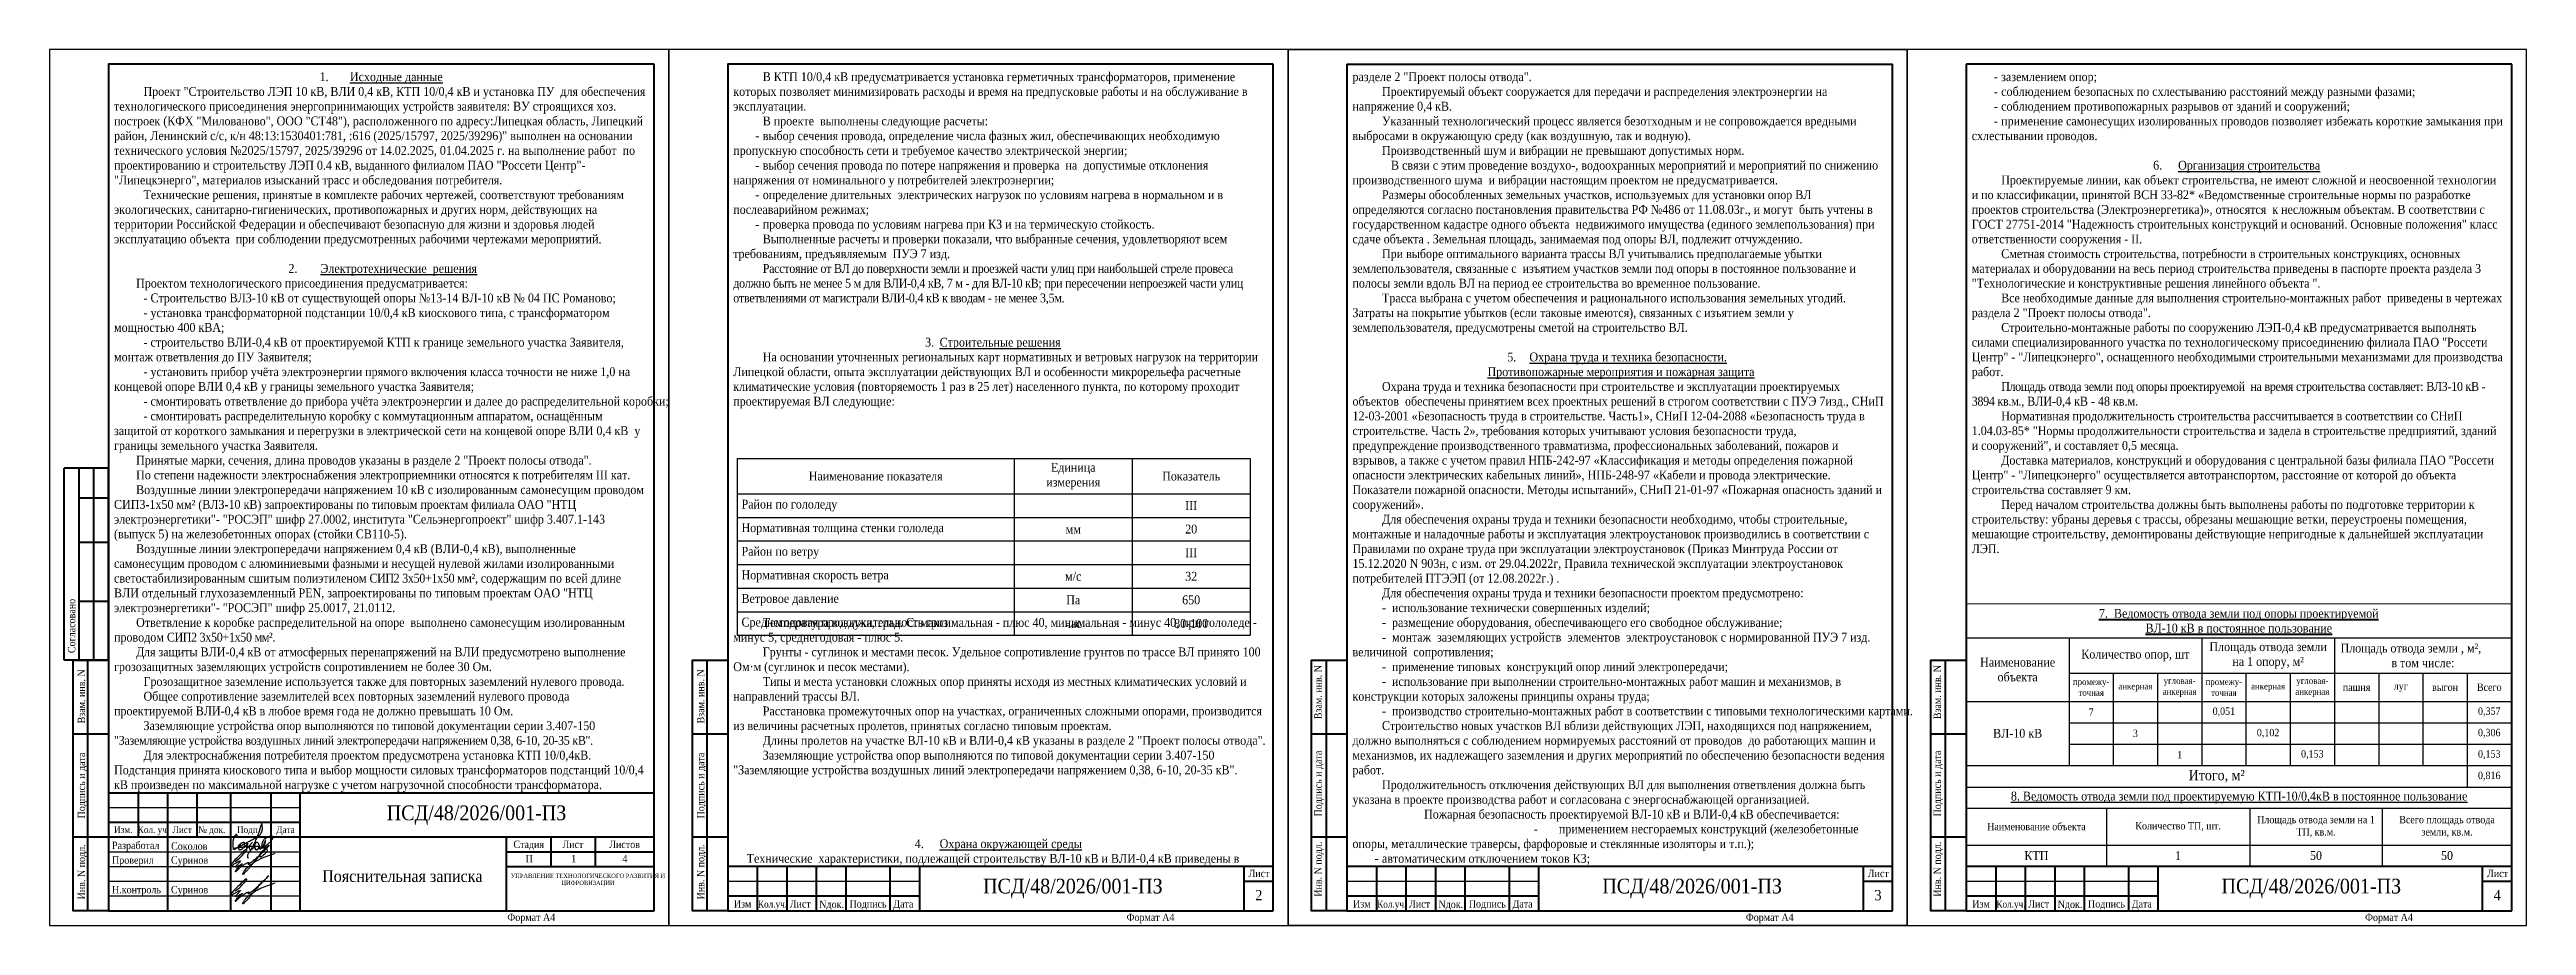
# Model space of a CAD drawing. Header units: millimetres. Extents: x 2157 to 10678, y 3616 to 3913.
# Drawn here: x 3207 to 4047, y 3616 to 3913 of the extents above; entities that cross this region are included whole.
import ezdxf
from ezdxf.enums import TextEntityAlignment as Align

# ---------------------------------------------------------------- set-up
doc = ezdxf.new("R2010")
doc.units = ezdxf.units.MM
doc.layers.add('П', color=7, linetype='Continuous')
doc.layers.add('Чертеж', color=7, linetype='Continuous')
doc.styles.add('Simplex8', font='times.ttf', dxfattribs={"height": 3.5})
doc.styles.add('стиль1', font='times.ttf', dxfattribs={"width": 0.9})
doc.styles.add('стиль2', font='times.ttf', dxfattribs={"width": 0.9, "height": 2.5})

msp = doc.modelspace()

# ---------------------------------------------------------------- texts
note = msp.add_mtext_dynamic_manual_height_columns('\\A1;\\pi69.715;{\\H1.2x;1.^I\\LИсходные данные\\P\\pi0;\\l^IПроект "\\A0;Строительство ЛЭП 10 кВ, ВЛИ 0,4 кВ, КТП 10/0,4 кВ и установка ПУ  для обеспечения технологического присоединения энергопринимающих устройств заявителя: ВУ строящихся хоз. построек (КФХ "Милованово", ООО "СТ48"), расположенного по адресу:Липецкая область, Липецкий район, Ленинский с/с, к/н 48:13:1530401:781, :616 (2025/15797, 2025/39296)" вып\\A1;олнен на основании технического условия №2025/15797, 2025/39296 от 14.02.2025, 01.04.2025 г. на выполнение работ  по проектированию и строительству ЛЭП 0.4 кВ, выданного филиалом ПАО "Россети Центр"- "Липецкэнерго", материалов изысканий трасс и обследования потребителя.\\P\\pi10,t47.5;Технические решения, принятые в комплекте рабочих чертежей, соответствуют требованиям экологических, санитарно-гигиенических, противопожарных и других норм, действующих на территории Российской Федерации и обеспечивают безопасную для жизни и здоровья людей эксплуатацию объекта  при соблюдении предусмотренных рабочими чертежами мероприятий.\\P\\pi90,t100;\\L\\P\\pi59.148,tz;\\l2.^I\\LЭлектротехнические  решения\\P\\pi7.5;\\lПроектом технологического присоединения предусматривается:\\P\\pi0;\\A0;^I- Строительство ВЛЗ-10 кВ от существующей опоры №13-14 ВЛ-10 кВ № 04 ПС Романово;\\P^I- установка трансформаторной подстанции 10/0,4 кВ киоскового типа, с трансформатором мощностью 400 кВА;\\P^I- строительство ВЛИ-0,4 кВ от проектируемой КТП \\A1;к границе земельного участка Заявителя, монтаж ответвления до ПУ Заявителя;\\P\\A0;^I- установить прибор учёта электроэнергии прямого включения класса точности не ниже 1,0 на концевой опоре ВЛИ 0,4 кВ \\A1;у границы земельного участка Заявителя;\\P\\A0;^I- смонтировать ответвление до прибора учёта электроэнергии и далее до распределительной коробки\\A1;;\\A0;\\P^I- смонтировать распределительную коробку с коммутационным аппаратом, оснащённым защитой от короткого замыкания и перегрузки в электрической сети на концевой опоре ВЛИ 0,4 кВ  \\A1;у границы земельного участка Заявителя.\\P\\pi7.5;Принятые\\C1; \\C256;марки, сечения, длина проводов указаны в разделе 2 "Проект полосы отвода". \\PПо степени надежности электроснабжения электроприемники относятся к потребителям III кат.\\PВоздушные линии электропередачи напряжением 10 кВ с изолированным самонесущим проводом СИП3-1х50 мм² (ВЛЗ-10 кВ) запроектированы по типовым проектам филиала ОАО "НТЦ электроэнергетики"- "РОСЭП" шифр 2\\A0;7.0002, института "Сельэнергопроект" ши\\A1;фр 3.407.1-143 (\\A0;в\\A1;ыпуск 5) на железобетонных опорах (стойки СВ110-5).\\PВоздушные линии электропередачи напряжением 0,4 кВ (ВЛИ-0,4 кВ), выполненные самонесущим проводом \\C0;с алюминиевыми фазными и несущей нулевой жилами изолированными светостабилизированным сшитым полиэтиленом\\C256; \\T0.95;СИП2 3х50+1х50 мм², \\T1;содержащим по всей длине ВЛИ отдельный глухозаземленный PEN, запроектированы по типовым проектам ОАО "НТЦ электроэнергетики"- "РОСЭП" шифр 25.0017, 21.0112.\\PОтветвление к коробке распределительной на опоре  выполнено самонесущим изолированным проводом \\T0.95;СИП2 3х50+1х50 мм². \\PД\\T1;ля защиты ВЛИ-0,4 кВ от атмосферных перенапряжений на ВЛИ предусмотрено выполнение грозозащитных заземляющих устройств сопротивлением не более 30 Ом.\\P\\pi10;Грозозащитное заземление используется также для повторных заземлений нулевого провода. \\PОбщее сопротивление заземлителей всех повторных заземлений нулевого провода проектируемой ВЛИ-0,4 кВ в любое время года не должно превышать 10 Ом.\\PЗаземляющие устройства опор выполняются по типовой документации серии 3.407-150 \\T0.95;"Заземляющие устройства воздушных линий электропередачи напряжением 0,38, 6-10, 20-35 кВ".\\P}', width=180, gutter_width=30, heights=[243.425, 269.167, 269.167, 0], dxfattribs=dict(insert=(3228.987, 3905.604), char_height=2.5, attachment_point=1, style='стиль1'))
for column, words in zip(note.columns.linked_columns, ['\\A1;\\pi10;{\\H1.2x;Для электроснабжения потребителя проектом предусмотрена установка КТП 10/0,4кВ. Подстанция принята киоскового типа и выбор мощности силовых трансформаторов подстанций 10/0,4 кВ произведен по максимальной нагрузке с учетом нагрузочной способности трансформатора.\\P\\pt10;В КТП 10/0,4 кВ предусматривается установка герметичных трансформаторов, применение которых позволяет минимизировать расходы и время на предпусковые работы и на обслуживание в эксплуатации.\\P\\ptz;В проекте  выполнены следующие расчеты:  \\P\\pi7.5;-^Iвыбор сечения провода, определение числа фазных жил, обеспечивающих необходимую пропускную способность сети и требуемое качество электрической энергии;\\P-^Iвыбор сечения провода по потере напряжения и проверка  на  допустимые отклонения напряжения от номинального у потребителей электроэнергии;\\P-^Iопределение длительных  электрических нагрузок по условиям нагрева в нормальном и в послеаварийном режимах;\\~\\P-^Iпроверка провода по условиям нагрева при КЗ и на термическую стойкость.\\P\\pi10;Выполненные расчеты и проверки показали, что выбранные сечения, удовлетворяют всем  требованиям, предъявляемым  ПУЭ 7 изд.\\W1; \\P\\W0.9;\\T0.95;Расстояние от ВЛ до поверхности земли и проезжей части улиц при наибольшей стреле провеса должно быть не менее 5 м для ВЛИ-0,4 кВ, 7 м - для ВЛ-10 кВ; при пересечении непроезжей части улиц ответвлениями от магистрали ВЛИ-0,4 кВ к вводам - не менее 3,5м.\\P\\pt0,10;\\T1;\\P\\P\\pi65.056,tz;\\A0;3.^I\\LСтроительные решения\\P\\pi10,t12.5;\\lНа основании уточненных региональных карт нормативных и ветровых нагрузок на территории Липецкой области, опыта эксплуатации действующих ВЛ и особенности микрорельефа расчетные климатические условия (повторяемость 1 раз в 25 лет) населенного пункта, по которому проходит проектируемая ВЛ следующие:\\P\\ptz;\\P\\P\\P\\P\\P\\P\\P\\P\\P\\P\\P\\P\\P\\PТемпература воздуха, град. С: максимальная - плюс 40, минимальная - минус 40, при гололеде - минус 5, среднегодовая - плюс 5. \\PГрунты - суглинок и местами песок. Удельное сопротивление грунтов по трассе ВЛ принято 100 Ом·м (суглинок и песок местами). \\PТипы и места установки сложных опор приняты исходя из местных климатических условий и направлений трассы ВЛ. \\P\\pt7.5;Расстановка промежуточных опор на участках, ограниченных сложными опорами, производится из величины расчетных пролетов, принятых согласно типовым проектам. \\P\\ptz;Длины пролетов на участке ВЛ-10 кВ и ВЛИ-0,4 кВ указаны в разделе 2 "Проект полосы отвода".\\PЗаземляющие устройства опор выполняются по типовой документации серии 3.407-150 "Заземляющие устройства воздушных линий электропередачи напряжением 0,38, 6-10, 20-35 кВ".\\P\\P\\P\\P\\A1;\\P}', '\\A1;\\pi61.533;{\\H1.2x;4.^I\\LОхрана окружающей среды\\P\\pi0;\\W1;\\l    \\W0.9;Технические  характеристики, подлежащей строительству ВЛ-10 кВ и ВЛИ-0,4 кВ приведены в разделе 2 "Проект полосы отвода". \\P\\pi10;Проектируемый объект сооружается для передачи и распределения электроэнергии на напряжение 0,4 кВ. \\PУказанный технологический процесс является безотходным и не сопровождается вредными выбросами в окружающую среду (как воздушную, так и водную).  \\PПроизводственный шум и вибрации не превышают допустимых норм. \\P   В связи с этим проведение воздухо-, водоохранных мероприятий и мероприятий по снижению производственного шума  и вибрации настоящим проектом не предусматривается.\\PРазмеры обособленных земельных участков, используемых для установки опор ВЛ определяются согласно постановления правительства РФ №486 от 11.08.03г., и могут  быть учтены в государственном кадастре одного объекта  недвижимого имущества (единого землепользования) при сдаче объекта . Земельная площадь, занимаемая под опоры ВЛ, подлежит отчуждению.\\PПри выборе оптимального варианта трассы ВЛ учитывались предполагаемые убытки землепользователя, связанные с  изъятием участков земли под опоры в постоянное пользование и полосы земли вдоль ВЛ на период ее строительства во временное пользование. \\~\\~\\~  \\~   \\PТрасса выбрана с учетом обеспечения и рационального использования земельных угодий. Затраты на покрытие убытков (если таковые имеются), связанных с изъятием земли у землепользователя, предусмотрены сметой на строительство ВЛ.\\P\\P\\pi52.475;5.^I\\LОхрана труда и техника безопасности.\\P\\pi45.797;Противопожарные мероприятия и пожарная защита\\P\\pi10;\\lОхрана труда и техника безопасности при строительстве и эксплуатации проектируемых  объектов  обеспечены принятием всех проектных решений в строгом соответствии с ПУЭ 7изд., СНиП 12-03-2001 «Безопасность труда в строительстве. Часть1», СНиП 12-04-2088 «Безопасность труда в строительстве. Часть 2», требования которых учитывают условия безопасности труда, предупреждение производственного травматизма, профессиональных заболеваний, пожаров и взрывов, а также с учетом правил НПБ-242-97 «Классификация и методы определения пожарной опасности электрических кабельных линий», НПБ-248-97 «Кабели и провода электрические. Показатели пожарной опасности. Методы испытаний», СНиП 21-01-97 «Пожарная опасность зданий и сооружений».\\P\\pi0;\\A0;^IДля обеспечения охраны труда и техники безопасности необходимо, чтобы строительные, монтажные и наладочные работы и эксплуатация электроустановок производились в соответствии с Правилами по охране труда при эксплуатации электроустановок (Приказ Минтруда России от 15.12.2020 N 903н, с изм. от 29.04.2022г, Правила технической эксплуатации электроустановок потребителей ПТЭЭП (от 12.08.2022г.) .\\P\\pi10;\\A1;Для обеспечения охраны труда и техники безопасности проектом предусмотрено:^J-  использование технически совершенных изделий;^J-  размещение оборудования, обеспечивающего его свободное обслуживание;^J-  монтаж  заземляющих устройств  элементов  электроустановок с нормированной ПУЭ 7 изд. величиной  сопротивления;^J-  применение типовых  конструкций опор линий электропередачи;^J-  использование при выполнении строительно-монтажных работ машин и механизмов, в конструкции которых заложены принципы охраны труда;^J-  производство строительно-монтажных работ в соответствии с типовыми технологическими картами.\\PСтроительство новых участков ВЛ вблизи действующих ЛЭП, находящихся под напряжением, должно выполняться с соблюдением нормируемых расстояний от проводов  до работающих машин и механизмов, их надлежащего заземления и других мероприятий по обеспечению безопасности ведения работ. \\PПродолжительность отключения действующих ВЛ для выполнения ответвления должна быть указана в проекте производства работ и согласована с энергоснабжающей организацией.^J              Пожарная безопасность проектируемой ВЛ-10 кВ и ВЛИ-0,4 кВ обеспечивается: \\P\\pi7.5;-^Iприменением несгораемых конструкций (железобетонные опоры, металлические траверсы, }', '\\A1;{\\H1.2x;фарфоровые и стеклянные изоляторы и т.п.); \\P\\pi7.5;-^Iавтоматическим отключением токов КЗ;\\P-^Iзаземлением опор; \\P-^Iсоблюдением безопасных по схлестыванию расстояний между разными фазами; \\P-^Iсоблюдением противопожарных разрывов от зданий и сооружений; \\P-^Iприменение самонесущих изолированных проводов позволяет избежать короткие замыкания при схлестывании проводов. \\P\\pi10; \\P\\pi61.523;6.^I\\LОрганизация строительства\\P\\pi10;\\lПроектируемые линии, как объект строительства, не имеют сложной и неосвоенной технологии и по классификации, принятой ВСН 33-82* «Ведомственные строительные нормы по разработке проектов строительства (Электроэнергетика)», относятся  к несложным объектам. В соответствии с \\A0;ГОСТ 27751-2014 "Надежность строительных конструкций и оснований. Основные положения"\\A1; класс ответственности сооружения - II.\\PСметная стоимость строительства, потребности в строительных конструкциях, основных материалах и оборудовании на весь период строительства приведены в паспорте проекта раздела 3 "Технологические и конструктивные решения линейного объекта ".                      \\PВсе необходимые данные для выполнения строительно-монтажных работ  приведены в чертежах раздела 2 "Проект полосы отвода". \\P\\pt2.5,10;Строительно-монтажные работы по сооружению ЛЭП-0,4 кВ предусматривается выполнять силами \\fTimes New Roman|b0|i0|c204|p16;специализированного участка по технологическому присоединению \\fTimes New Roman|b0|i0|c204|p18;филиала ПАО "Россети Центр" - "Липецкэнерго", оснащенного необходимыми строительными механизмами для производства работ.\\P\\T0.95;Площадь отвода земли под опоры проектируемой  на время строительства составляет: ВЛЗ-10 кВ - 3894 кв.м.,\\T1; ВЛИ-0,4 кВ - 48 кв.м. \\PНормативная продолжительность строительства рассчитывается в соответствии со СНиП 1.04.03-85* "Нормы продолжительности строительства и задела в строительстве предприятий, зданий и сооружений", и составляет 0,5 месяца.\\P\\ptz;Доставка материалов, конструкций и оборудования с центральной базы филиала ПАО "Россети Центр" - "Липецкэнерго" осуществляется автотранспортом, расстояние от которой до объекта  строительства составляет 9 км.\\PПеред началом строительства должны быть выполнены работы по подготовке территории к строительству: убраны деревья с трассы, обрезаны мешающие ветки, переустроены помещения, мешающие строительству, демонтированы действующие непригодные к дальнейшей эксплуатации ЛЭП.}']):
    column.text = words
at = {"layer": 'Чертеж', "lineweight": 25, "style": 'стиль1', "width": 0.9}
for s, p in [('Взам. инв. N', (3638.557, 3686.242)), ('Взам. инв. N', (3848.557, 3686.242)), ('Подпись и дата', (3638.557, 3653.265)), ('Подпись и дата', (3848.557, 3653.265)), ('Инв. N подл.', (3638.557, 3626.047)), ('Инв. N подл.', (3848.557, 3626.047))]:
    msp.add_text(s, height=2.5, rotation=90, dxfattribs=at).set_placement(p)
at = {"layer": 'Чертеж', "linetype": 'Continuous', "lineweight": 25, "style": 'стиль1', "width": 0.9}
for s, height, p in [('Изм.', 2.3, (3232.118, 3648.813)), ('Кол. уч.', 2.3, (3242.343, 3648.813)), ('Лист', 2.3, (3252.118, 3648.813)), ('№ док.', 2.3, (3262.118, 3648.813)), ('Подп.', 2.3, (3274.618, 3648.813)), ('Дата', 2.3, (3287.118, 3648.813)), ('Стадия', 2.5, (3369.618, 3643.813)), ('П', 2.5, (3369.792, 3638.978)), ('Лист', 2.5, (3384.618, 3643.813)), ('1', 2.5, (3384.869, 3638.978)), ('Листов', 2.5, (3402.118, 3643.813)), ('4', 2.5, (3402.235, 3638.978))]:
    msp.add_text(s, height=height, dxfattribs=at).set_placement(p, align=Align.MIDDLE_CENTER)
at = {"layer": 'Чертеж', "lineweight": 25, "style": 'стиль1', "width": 0.9}
for s, height, p in [('Лист', 2.5, (3613.73, 3632.713)), ('Лист', 2.5, (3823.73, 3632.713)), ('Лист', 2.5, (4033.73, 3632.713)), ('Изм', 2.5, (3439.171, 3622.386)), ('Кол.уч.', 2.3, (3447.345, 3622.386)), ('Лист', 2.5, (3458.151, 3622.386)), ('Nдок.', 2.5, (3468.14, 3622.243)), ('Подпись', 2.5, (3478.415, 3622.386)), ('Дата', 2.5, (3493.256, 3622.386)), ('2', 3.5, (3616.031, 3624.853)), ('Изм', 2.5, (3649.171, 3622.386)), ('Кол.уч.', 2.3, (3657.345, 3622.386)), ('Лист', 2.5, (3668.151, 3622.386)), ('Nдок.', 2.5, (3678.14, 3622.243)), ('Подпись', 2.5, (3688.415, 3622.386)), ('Дата', 2.5, (3703.256, 3622.386)), ('3', 3.5, (3826.031, 3624.853)), ('Изм', 2.5, (3859.171, 3622.386)), ('Кол.уч.', 2.3, (3867.345, 3622.386)), ('Лист', 2.5, (3878.151, 3622.386)), ('Nдок.', 2.5, (3888.14, 3622.243)), ('Подпись', 2.5, (3898.415, 3622.386)), ('Дата', 2.5, (3913.256, 3622.386)), ('4', 3.5, (4036.031, 3624.853)), ('Формат А4', 2.5, (3362.378, 3617.841)), ('Формат А4', 2.5, (3572.378, 3617.841)), ('Формат А4', 2.5, (3782.378, 3617.841)), ('Формат А4', 2.5, (3992.378, 3617.841))]:
    msp.add_text(s, height=height, dxfattribs=at).set_placement(p)
at = {"layer": 'Чертеж', "lineweight": 25, "attachment_point": 5, "style": 'стиль2'}
for s, insert, char_height, width in [('ПСД/48/2026/001-ПЗ', (3351.922, 3653.685), 5, 119.88502), ('{\\fTimes New Roman|b0|i0|c204|p16;\\H0.8x;УПРАВЛЕНИЕ ТЕХНОЛОГИЧЕСКОГО РАЗВИТИЯ И ЦИФРОВИЗАЦИИ}', (3389.713, 3631.705), 1.8, 54.19561), ('ПСД/48/2026/001-ПЗ', (3554.164, 3628.845), 5, 119.88502), ('ПСД/48/2026/001-ПЗ', (3764.164, 3628.845), 5, 119.88502), ('ПСД/48/2026/001-ПЗ', (3974.164, 3628.845), 5, 119.88502)]:
    msp.add_mtext(s, dxfattribs=dict(at, insert=insert, char_height=char_height, width=width))
at = {"layer": 'Чертеж', "color": 7, "lineweight": 15, "insert": (3326.778, 3633.023), "char_height": 4, "width": 70, "attachment_point": 5, "style": 'стиль1'}
msp.add_mtext('{\\W0.9;Пояснительная записка}', dxfattribs=at)

# ---------------------------------------------------------------- blocks, each defined once
blk = doc.blocks.new('Штамп б')
at = {"lineweight": 70}
for points in [[(20, 0), (8, 0), (8, 85), (20, 85)], [(13, 0), (13, 85)], [(8, 60), (20, 60)], [(8, 25), (20, 25)]]:
    blk.add_lwpolyline(points, dxfattribs=at)
at = {"lineweight": 25, "style": 'Simplex8', "width": 0.9}
for s, p in [('Взам. инв. N', (12.06, 63.49)), ('Подпись и дата', (12.06, 31.28)), ('Инв. N подл.', (12.06, 3.82))]:
    blk.add_text(s, height=2.5, rotation=90, dxfattribs=at).set_placement(p)
blk = doc.blocks.new('1')
at = {"lineweight": 30}
for p, q in [((630, 297), (420, 297)), ((420, 297), (420, 0)), ((630, 0), (630, 297)), ((420, 0), (630, 0))]:
    blk.add_line(p, q, dxfattribs=at)
blk = doc.blocks.new('A$C5B0935FB')
at = {"lineweight": 70}
for p, q in [((20, 65), (5, 65)), ((5, 0), (5, 65)), ((10, 55), (10, 65)), ((15, 0), (15, 65)), ((20, 0), (20, 65)), ((10, 40), (10, 55)), ((10, 55), (20, 55)), ((10, 20), (10, 40)), ((10, 40), (20, 40)), ((10, 0), (10, 20)), ((10, 20), (20, 20)), ((10, 0), (5, 0)), ((15, 0), (10, 0)), ((20, 0), (15, 0)), ((15, 0), (15, 0))]:
    blk.add_line(p, q, dxfattribs=at)
at = {"lineweight": 25, "style": 'стиль1', "width": 0.9}
blk.add_text('Согласовано', height=2.5, rotation=90, dxfattribs=at).set_placement((8.72, 2.35))
blk = doc.blocks.new('*T27')
at = {"layer": 'Чертеж', "color": 0, "lineweight": -2, "transparency": 16777216}
for p, q in [((0, 0), (94, 0)), ((0, 0), (0, -11.95)), ((94, 0), (94, -11.95)), ((134, 0), (134, -11.95)), ((174, 0), (174, -11.95)), ((0, -11.95), (174, -11.95)), ((0, -19.95), (174, -19.95)), ((0, -27.95), (174, -27.95)), ((0, -35.95), (174, -35.95)), ((0, -43.95), (174, -43.95)), ((0, -51.95), (174, -51.95)), ((0, -59.95), (94, -59.95))]:
    blk.add_line(p, q, dxfattribs=at)
at = {"layer": 'Чертеж', "color": 0, "linetype": 'ByBlock', "lineweight": -2, "transparency": 16777216}
for p, q in [((94, 0), (174, 0)), ((0, -11.95), (0, -59.95)), ((94, -11.95), (94, -59.95)), ((134, -11.95), (134, -59.95)), ((174, -11.95), (174, -59.95)), ((94, -59.95), (174, -59.95))]:
    blk.add_line(p, q, dxfattribs=at)
at = {"layer": 'Чертеж', "color": 0, "lineweight": 40, "transparency": 16777216, "char_height": 3, "style": 'стиль2'}
for s, insert, width, attachment_point in [('{\\W0.9;\\C256;Наименование показателя}', (47, -5.97), 90.9974, 5), ('{\\C256;Единица \\Pизмерения}', (114, -5.97), 37, 5), ('{\\W0.9;\\C256;Показатель}', (154, -5.97), 37, 5), ('{\\W0.9;\\C256;Район по гололеду}', (1.5, -15.95), 90.9974, 4), ('{\\C256;III}', (154, -15.95), 37, 5), ('{\\W0.9;\\C256;Нормативная толщина стенки гололеда}', (1.5, -23.95), 90.9974, 4), ('{\\W0.9;мм}', (114, -23.95), 37, 5), ('20', (154, -23.95), 37, 5), ('{\\W0.9;\\C256;Район по ветру}', (1.5, -31.95), 90.9974, 4), ('{\\C256;III}', (154, -31.95), 37, 5), ('{\\W0.9;\\C256;Нормативная скорость ветра}', (1.5, -39.95), 90.9974, 4), ('{\\W0.9;м/с}', (114, -39.95), 37, 5), ('32', (154, -39.95), 37, 5), ('{\\W0.9;\\C256;Ветровое давление}', (1.5, -47.95), 90.9974, 4), ('{\\W0.9;Па}', (114, -47.95), 37, 5), ('650', (154, -47.95), 37, 5), ('{\\W0.9;\\C256;Среднегодовая продолжительность гроз}', (1.5, -55.95), 90.9974, 4), ('{\\W0.9;час}', (114, -55.95), 37, 5), ('80-100', (154, -55.95), 37, 5)]:
    blk.add_mtext(s, dxfattribs=dict(at, insert=insert, width=width, attachment_point=attachment_point))
blk = doc.blocks.new('A$C7F1F469D')
at = {"color": 5, "lineweight": 25}
blk.add_spline([(-0.1, 1.78), (1.34, 2.93), (2.75, 4.33), (3.55, 5.31), (3.81, 5.64), (3.86, 5.8), (3.66, 5.81), (3.25, 5.7), (2.89, 5.36), (-1.09, 1.26), (-1.29, 0.98), (-1.47, 0.67), (-1.59, 0.28), (-1.54, 0.16), (-0.98, 0.55), (-0.42, 1.01), (0.34, 1.44), (1.08, 1.86), (1.69, 1.97), (1.62, 1.83), (1.26, 1.37), (0.56, 0.61), (0.16, 0.22), (0, 0), (0.24, -0.04), (0.82, 0.16), (1.44, 0.58), (2.18, 0.95), (2.33, 1.04), (1.93, 0.58), (1.28, 0.02), (0.64, -0.58), (0.1, -1.31), (-0.06, -1.68), (0.13, -1.59), (0.39, -1.41), (1.23, -0.56), (1.62, -0.16), (2.27, 0.27), (2.82, 0.65), (3.41, 1.04), (3.83, 1.25), (4.1, 1.35), (4.33, 1.44), (4.56, 1.45), (4.6, 1.35), (4.48, 1.19), (4.35, 0.92), (4.39, 0.82), (4.59, 0.91), (5.09, 1.34), (6.19, 2.18), (7.41, 3.21), (8.36, 4.22), (9.62, 5.31), (10.99, 6.68), (11.27, 6.98), (9.83, 5.51), (8.6, 4.26), (7.7, 3.28), (7.2, 2.7), (6.74, 2.12), (6.16, 1.41), (5.49, 0.62), (4.74, -0.34), (3.92, -1.29), (3.19, -1.94), (2.91, -2.31), (2.67, -2.58), (2.52, -2.55), (2.49, -2.26), (2.69, -1.9), (3.27, -1.11), (3.8, -0.52), (4.48, 0.07), (5.33, 0.79), (5.97, 1.29), (6.7, 1.77), (7.56, 2.21), (8.83, 2.91), (10.02, 3.35), (11.36, 3.83), (12.55, 4.24), (13.47, 4.57)], degree=3, dxfattribs=at)
blk = doc.blocks.new('Штамп фамилии')
at = {"color": 5}
for points in [[(40.77, 1.76), (40.77, 1.49), (40.98, 1.54), (41.14, 1.65), (41.28, 1.84), (41.37, 1.98), (41.37, 2.16), (41.29, 2.26), (41.2, 2.35), (41.07, 2.38), (40.96, 2.38), (40.9, 2.32), (40.79, 2.19), (40.73, 2.13), (40.66, 2.05), (40.62, 1.93), (40.51, 1.89), (40.45, 1.78), (40.45, 1.69), (40.4, 1.64), (40.35, 1.55), (40.31, 1.46), (40.27, 1.35), (40.24, 1.25), (40.21, 1.16), (40.17, 1.04), (40.14, 0.95), (40.12, 0.86), (40.09, 0.75), (40.06, 0.65), (40.02, 0.57), (40.01, 0.47), (39.99, 0.39), (39.97, 0.24), (39.95, 0.12), (39.93, -0.06), (39.93, -0.18), (39.92, -0.3), (39.91, -0.4), (39.91, -0.51), (39.91, -0.63), (39.91, -0.74), (39.92, -0.85), (39.92, -0.95), (39.93, -1.03), (39.93, -1.13), (39.93, -1.22), (39.94, -1.38), (39.94, -1.52), (39.96, -1.64), (39.97, -1.75), (40.04, -1.95), (40.08, -2.05), (40.12, -2.17), (40.16, -2.26), (40.23, -2.39), (40.31, -2.48), (40.41, -2.55), (40.52, -2.6), (40.59, -2.61), (40.69, -2.57), (40.79, -2.5), (40.88, -2.43), (40.96, -2.37), (41.08, -2.27), (41.22, -2.14), (41.34, -2.09), (41.46, -2), (41.55, -1.93), (41.66, -1.84), (41.74, -1.76), (41.81, -1.7), (41.89, -1.64), (41.99, -1.55), (42.03, -1.45), (41.93, -1.63), (41.9, -1.74), (41.88, -1.84), (41.86, -1.94), (41.83, -2.04), (41.83, -2.17), (41.83, -2.27), (41.85, -2.37), (41.88, -2.46), (41.92, -2.54), (41.99, -2.64), (42.08, -2.71), (42.19, -2.74), (42.29, -2.74), (42.42, -2.74), (42.55, -2.72), (42.7, -2.69), (42.81, -2.65), (42.91, -2.61), (43.07, -2.5), (43.17, -2.4), (43.27, -2.29), (43.37, -2.17), (43.47, -2.07), (43.55, -1.94), (43.61, -1.82), (43.7, -1.66), (43.76, -1.52), (43.83, -1.36), (43.89, -1.19), (43.91, -1.04), (43.93, -0.85), (43.93, -0.69), (43.93, -0.56), (43.9, -0.44), (43.83, -0.37), (43.73, -0.31), (43.6, -0.3), (43.42, -0.3), (43.28, -0.33), (43.17, -0.37), (43, -0.47), (42.88, -0.54), (42.8, -0.59), (42.66, -0.67), (42.56, -0.74), (42.42, -0.84), (42.28, -0.96), (42.18, -1.08), (42.12, -1.19), (42.08, -1.32), (42.02, -1.48)], [(43.73, -2.14), (43.83, -1.98), (43.93, -1.82), (44.04, -1.65), (44.11, -1.55), (44.23, -1.38), (44.32, -1.29), (44.41, -1.19), (44.52, -1.03), (44.65, -0.88), (44.74, -0.73), (44.83, -0.66), (44.93, -0.57), (44.93, -0.53), (44.92, -0.75), (44.86, -0.97), (44.83, -1.07), (44.81, -1.22), (44.75, -1.37), (44.72, -1.49), (44.69, -1.6), (44.66, -1.72), (44.63, -1.84), (44.61, -1.96), (44.61, -2.1), (44.64, -2.21), (44.67, -2.3), (44.77, -2.23), (44.87, -2.13), (44.95, -2.04), (45.04, -1.97), (45.13, -1.84), (45.25, -1.75), (45.32, -1.64), (45.4, -1.54), (45.51, -1.43), (45.63, -1.29), (45.73, -1.16), (45.83, -1.06), (45.94, -0.96), (46.05, -0.86), (46.13, -0.75), (46.2, -0.67), (46.28, -0.54), (46.36, -0.41), (46.45, -0.32), (46.54, -0.26), (46.33, -0.52), (46.17, -0.74), (46, -0.92), (45.89, -1.03), (45.74, -1.16), (45.61, -1.34), (45.55, -1.5), (45.52, -1.66), (45.51, -1.81), (45.5, -1.93), (45.5, -2.12), (45.55, -2.29), (45.59, -2.43), (45.65, -2.53), (45.74, -2.63), (45.87, -2.7), (46.05, -2.74), (46.16, -2.73), (46.26, -2.7), (46.4, -2.59), (46.51, -2.5), (46.61, -2.41), (46.74, -2.28), (46.84, -2.17), (46.91, -2.07), (47.05, -1.95), (47.16, -1.81), (47.24, -1.61), (47.28, -1.44), (47.26, -1.27), (47.26, -1.17), (47.25, -0.99), (47.25, -0.89), (47.28, -1.05), (47.28, -1.25), (47.27, -1.42), (47.27, -1.63), (47.28, -1.76), (47.3, -1.91), (47.32, -2.03), (47.34, -2.14), (47.38, -2.26), (47.43, -2.39), (47.49, -2.46), (47.55, -2.56), (47.63, -2.62), (47.79, -2.73), (47.93, -2.77), (48.05, -2.78), (48.16, -2.76), (48.29, -2.72), (48.43, -2.59), (48.56, -2.49), (48.67, -2.32), (48.74, -2.18), (48.82, -2.05), (48.89, -1.91), (48.93, -1.71), (48.93, -1.5), (48.92, -1.36), (48.89, -1.23), (48.84, -1.12), (48.77, -0.98), (48.7, -0.83), (48.62, -0.66), (48.52, -0.54), (48.43, -0.46), (48.31, -0.37), (48.2, -0.33), (48.1, -0.3), (48.01, -0.29), (47.91, -0.3), (47.82, -0.34), (47.69, -0.44), (47.61, -0.52), (47.55, -0.62), (47.5, -0.7), (47.43, -0.84), (47.4, -0.92), (47.38, -1.05), (47.32, -1.19), (47.28, -1.36), (47.3, -1.71), (47.35, -2.01), (47.38, -2.24), (47.56, -2.51), (47.76, -2.64), (47.95, -2.71), (48.21, -2.71), (48.39, -2.59), (48.56, -2.41), (48.76, -2.15), (48.94, -2.02), (49, -1.97), (48.99, -2.14), (48.99, -2.3), (49.03, -2.41), (49.1, -2.51), (49.19, -2.51), (49.33, -2.47), (49.46, -2.38), (49.69, -2.22), (49.82, -2.09), (50.06, -1.91), (50.18, -1.73), (50.36, -1.48), (50.47, -1.3), (50.56, -1.12), (50.59, -1.06), (50.65, -0.98), (50.74, -0.81), (50.79, -0.66), (50.84, -0.53), (50.88, -0.41), (50.96, -0.25), (51, -0.09), (51.03, 0.06), (51.04, 0.16), (51.03, 0.28), (51.03, 0.37), (50.99, 0.41), (50.95, 0.4), (50.92, 0.34), (50.87, 0.24), (50.82, 0.13), (50.78, 0.03), (50.73, -0.06), (50.71, -0.14), (50.67, -0.22), (50.62, -0.34), (50.58, -0.46), (50.55, -0.57), (50.51, -0.66), (50.46, -0.74), (50.42, -0.83), (50.38, -0.95), (50.31, -1.07), (50.27, -1.17), (50.26, -1.28), (50.26, -1.41), (50.29, -1.48), (50.33, -1.51), (50.38, -1.52), (50.51, -1.54), (50.64, -1.52), (50.81, -1.47), (50.95, -1.4), (51.11, -1.3), (51.29, -1.22), (51.39, -1.11), (51.52, -1.04), (51.61, -0.95), (51.72, -0.88), (51.85, -0.74), (52, -0.66), (52.17, -0.54), (52.29, -0.43), (52.42, -0.29), (52.55, -0.12), (52.81, 0.14), (52.96, 0.34), (53.06, 0.44), (53.23, 0.71), (53.35, 0.85), (53.46, 1.1), (53.53, 1.37), (53.56, 1.53), (53.55, 1.64), (53.48, 1.68), (53.37, 1.71), (53.22, 1.74), (53.08, 1.75), (52.93, 1.76), (52.74, 1.75), (52.59, 1.72), (52.41, 1.69), (52.3, 1.66), (52.19, 1.62), (52.05, 1.58), (51.87, 1.53), (51.73, 1.47), (51.6, 1.42), (51.5, 1.37), (51.36, 1.3), (51.24, 1.26), (51.08, 1.18), (50.97, 1.1), (50.83, 0.98), (50.73, 0.9), (50.58, 0.79), (50.41, 0.59), (50.31, 0.47), (50.22, 0.31), (50.15, 0.2), (50.05, 0.03), (50, -0.13), (49.94, -0.25), (49.89, -0.41), (49.85, -0.58), (49.81, -0.74), (49.77, -0.98), (49.75, -1.13), (49.74, -1.3), (49.72, -1.48), (49.7, -1.63), (49.7, -1.76), (49.69, -1.89), (49.73, -1.99), (49.77, -2.03), (49.86, -2.07), (49.94, -2.07), (50.05, -2.08), (50.18, -2.08), (50.31, -2.07), (50.39, -2.04), (50.54, -2.01), (50.72, -1.96), (50.96, -1.88), (51.14, -1.83), (51.26, -1.78), (51.39, -1.74), (51.56, -1.7), (51.72, -1.63), (51.88, -1.57), (52.04, -1.49), (52.13, -1.41), (52.22, -1.28), (52.24, -1.22), (52.18, -1.27), (52.06, -1.35), (51.95, -1.42), (51.83, -1.49), (51.72, -1.55), (51.63, -1.65), (51.53, -1.75), (51.44, -1.86), (51.33, -1.92), (51.23, -2.02), (51.13, -2.11), (51.02, -2.2), (50.92, -2.26), (50.81, -2.34), (50.75, -2.44), (50.66, -2.52), (50.55, -2.61), (50.5, -2.67), (50.4, -2.78), (50.3, -2.89), (50.18, -2.99), (50.11, -3.06), (49.99, -3.17), (49.87, -3.28), (49.76, -3.38), (49.63, -3.54), (49.53, -3.65), (49.49, -3.74), (49.41, -3.86), (49.34, -3.96), (49.27, -4.04), (49.19, -4.15), (49.15, -4.22), (49.09, -4.33), (49.05, -4.44), (49.03, -4.54), (49.03, -4.64), (49.03, -4.72), (49.03, -4.81), (49.04, -4.91), (49.05, -5), (49.08, -5.05), (49.14, -5.12), (49.19, -5.15), (49.32, -5.16), (49.52, -5.09), (49.61, -5.04), (49.79, -4.95), (49.93, -4.85), (50.02, -4.79), (50.17, -4.66), (50.3, -4.55), (50.49, -4.41), (50.64, -4.29), (50.79, -4.13), (50.96, -3.99), (51.12, -3.82), (51.28, -3.66), (51.42, -3.49), (51.51, -3.35), (51.6, -3.2), (51.63, -3.06), (51.66, -2.96), (51.66, -2.87), (51.61, -2.79), (51.55, -2.7), (51.42, -2.62), (51.36, -2.56), (51.06, -2.43), (50.9, -2.37), (50.74, -2.3), (50.52, -2.21), (50.27, -2.09), (50.08, -2.05), (49.88, -1.98), (49.69, -1.95), (49.48, -1.91), (49.23, -1.85), (49.07, -1.8), (48.9, -1.77), (48.69, -1.74), (48.57, -1.72), (48.35, -1.7), (48.23, -1.7), (48.05, -1.68), (47.81, -1.66), (47.6, -1.65), (47.4, -1.65), (47.25, -1.65), (47, -1.63), (46.84, -1.64), (46.62, -1.65), (46.43, -1.66), (46.27, -1.67), (46.1, -1.69), (45.81, -1.71), (45.58, -1.71), (45.37, -1.74), (45.12, -1.76), (44.85, -1.77), (44.66, -1.77), (44.47, -1.79), (44.19, -1.8), (44.03, -1.82), (43.69, -1.85), (43.48, -1.89), (43.28, -1.91), (43.06, -1.95), (42.79, -1.98), (42.58, -2.01), (42.41, -2.04), (42.07, -2.06), (41.79, -2.1), (41.52, -2.14), (41.25, -2.18), (40.95, -2.22), (40.69, -2.26), (40.48, -2.32), (40.25, -2.38), (40.08, -2.45), (39.94, -2.51), (40.01, -2.53), (40.29, -2.48), (40.42, -2.42), (40.63, -2.37), (40.91, -2.32), (41.13, -2.22), (41.37, -2.12), (41.57, -1.98), (41.78, -1.85), (41.96, -1.76), (42.11, -1.68), (42.25, -1.57), (42.49, -1.48), (42.66, -1.38), (42.84, -1.28), (43.03, -1.17), (43.29, -1.03), (43.5, -0.91), (43.63, -0.85), (43.71, -0.79), (43.85, -0.74), (43.99, -0.66), (44.12, -0.57), (44.26, -0.49), (44.44, -0.39), (44.66, -0.27), (44.85, -0.19), (45.07, -0.09), (45.27, 0.01), (45.6, 0.18), (45.89, 0.32), (46.14, 0.46), (46.28, 0.53), (46.41, 0.58), (46.52, 0.65), (46.65, 0.72), (46.8, 0.81), (46.92, 0.88), (47.08, 0.96), (47.28, 1.1), (47.44, 1.22), (47.61, 1.32), (47.82, 1.45), (47.96, 1.51), (48.11, 1.6), (48.27, 1.69), (48.4, 1.8), (48.56, 1.9), (48.67, 1.98), (48.87, 2.12), (48.96, 2.2), (49.05, 2.26), (49.18, 2.41), (49.33, 2.58), (49.44, 2.76), (49.53, 2.91), (49.58, 2.99), (49.65, 3.13), (49.69, 3.19), (49.72, 3.27), (49.77, 3.43), (49.81, 3.54), (49.83, 3.65), (49.87, 3.74), (49.89, 3.84), (49.91, 3.97), (49.91, 4.05), (49.93, 4.19), (49.93, 4.29), (49.93, 4.48), (49.94, 4.62), (49.93, 4.79), (49.94, 4.92), (49.92, 5.17), (49.9, 5.34), (49.85, 5.46), (49.82, 5.64), (49.8, 5.81), (49.75, 6.03), (49.72, 6.14), (49.7, 6.21), (49.66, 6.11), (49.6, 5.96), (49.54, 5.74), (49.49, 5.6), (49.45, 5.5), (49.4, 5.38), (49.36, 5.28), (49.33, 5.13), (49.29, 5.05), (49.24, 4.88), (49.22, 4.8), (49.21, 4.71), (49.14, 4.53), (49.13, 4.39), (49.1, 4.29), (49.08, 4.21), (49.04, 4.11), (48.98, 3.94), (48.93, 3.75), (48.85, 3.52), (48.8, 3.33), (48.75, 3.18), (48.71, 3.05), (48.67, 2.91), (48.61, 2.76), (48.51, 2.51), (48.43, 2.27), (48.3, 2), (48.19, 1.73), (48.04, 1.41), (47.91, 1.07), (47.75, 0.67), (47.66, 0.47), (47.53, 0.23), (47.46, 0.05), (47.33, -0.21), (47.23, -0.42), (47.12, -0.63), (46.99, -0.88), (46.89, -1.07), (46.77, -1.3), (46.67, -1.5), (46.57, -1.65), (46.47, -1.88), (46.38, -2.04), (46.33, -2.15), (46.23, -2.39), (46.13, -2.57), (46.02, -2.74), (45.92, -2.88), (45.86, -3.02), (45.76, -3.15), (45.6, -3.42), (45.47, -3.62), (45.35, -3.84), (45.24, -4.02), (45.15, -4.2), (45.03, -4.41), (44.92, -4.61), (44.89, -4.74), (44.89, -4.8), (44.88, -4.88), (44.86, -4.94), (44.86, -5.01), (44.85, -5.09), (44.85, -5.14), (44.87, -5.24), (44.88, -5.29), (44.9, -5.35), (44.92, -5.38), (44.94, -5.41), (44.97, -5.44), (45.04, -5.47), (45.11, -5.49), (45.2, -5.49), (45.28, -5.49)], [(42.05, -1.5), (42.12, -1.46), (42.2, -1.41), (42.26, -1.36), (42.36, -1.28), (42.43, -1.16), (42.49, -1.06), (42.51, -0.95), (42.54, -0.85), (42.52, -0.78), (42.4, -0.86), (42.29, -0.96), (42.18, -1.05), (42.09, -1.11), (42, -1.18), (41.92, -1.24), (41.85, -1.3), (41.79, -1.35), (41.75, -1.41)]]:
    blk.add_lwpolyline(points, dxfattribs=at)
at = {"layer": 'Чертеж', "color": 67, "lineweight": -2, "true_color": 0x727430}
for p in [(40.81, -8.53), (40.81, -18.55)]:
    blk.add_blockref('A$C7F1F469D', p, dxfattribs=at)
at = {"color": 7, "char_height": 2.5, "attachment_point": 4, "style": 'стиль1'}
for s, insert, width in [(' Разработал', (-1.9, -1.68), 17), (' Проверил', (-1.9, -6.68), 17), (' Суринов', (18.1, -6.65), 20), ('Соколов', (18.98, -1.52), 20), (' Н.контроль', (-1.9, -16.68), 17), (' Суринов', (18.1, -16.68), 20)]:
    blk.add_mtext(s, dxfattribs=dict(at, insert=insert, width=width))
blk = doc.blocks.new('A$C31D65421')
blk.add_blockref('Штамп фамилии', (2.24, 18.43))
blk = doc.blocks.new('*T32')
at = {"layer": 'Defpoints', "color": 8, "linetype": 'ByBlock', "lineweight": 0, "transparency": 16777216}
for p, q in [((0, 0), (185, 0)), ((0, 0), (0, -7.11)), ((185, 0), (185, -7.11))]:
    blk.add_line(p, q, dxfattribs=at)
at = {"layer": 'Чертеж', "color": 0, "lineweight": -2, "transparency": 16777216}
for p, q in [((0, -7.11), (185, -7.11)), ((0, -7.11), (0, -19.71)), ((47.48, -7.11), (47.48, -19.71)), ((96.12, -7.11), (96.12, -19.71)), ((141, -7.11), (141, -19.71)), ((185, -7.11), (185, -19.71)), ((0, -19.71), (185, -19.71)), ((0, -26.78), (185, -26.78))]:
    blk.add_line(p, q, dxfattribs=at)
at = {"layer": 'Чертеж', "color": 0, "linetype": 'ByBlock', "lineweight": -2, "transparency": 16777216}
for p, q in [((0, -19.71), (0, -26.78)), ((47.48, -19.71), (47.48, -26.78)), ((96.12, -19.71), (96.12, -26.78)), ((141, -19.71), (141, -26.78)), ((185, -19.71), (185, -26.78))]:
    blk.add_line(p, q, dxfattribs=at)
at = {"layer": 'Чертеж', "color": 0, "lineweight": 30, "transparency": 16777216, "attachment_point": 5}
for s, insert, char_height, width, style in [('{\\L8. Ведомость отвода земли под проектируемую КТП-10/0,4кВ в постоянное пользование}', (92.5, -3.55), 3, 182, 'стиль2'), ('Наименование объекта', (23.74, -13.41), 2.5, 44.482, 'стиль1'), ('Количество ТП, шт.', (71.8, -13.41), 2.5, 45.6415, 'стиль2'), ('Площадь отвода земли на 1 ТП, кв.м.', (118.56, -13.41), 2.5, 41.8734, 'стиль1'), ('Всего площадь отвода земли, кв.м.', (163, -13.41), 2.5, 41.0031, 'стиль2'), ('КТП ', (23.74, -23.24), 3, 44.482, 'стиль2'), ('{\\W0.9;1}', (71.8, -23.24), 3, 45.6415, 'стиль2'), ('50', (118.56, -23.24), 3, 41.8734, 'стиль2'), ('50', (163, -23.24), 3, 41.0031, 'стиль2')]:
    blk.add_mtext(s, dxfattribs=dict(at, insert=insert, char_height=char_height, width=width, style=style))
blk = doc.blocks.new('*T33')
at = {"color": 0, "lineweight": -2, "transparency": 16777216}
for p, q in [((0, -11.6), (34.88, -11.6)), ((0, -11.6), (0, -62.21)), ((184.88, -11.6), (184.88, -33.12)), ((34.88, -23.56), (49.88, -23.56)), ((79.88, -23.56), (94.88, -23.56)), ((124.88, -23.56), (139.88, -23.56)), ((0, -33.12), (49.88, -33.12)), ((64.88, -33.12), (184.88, -33.12)), ((34.88, -40.36), (49.88, -40.36)), ((64.88, -40.36), (184.88, -40.36)), ((34.88, -47.6), (49.88, -47.6)), ((64.88, -47.6), (184.88, -47.6)), ((0, -54.85), (184.88, -54.85)), ((0, -62.21), (184.88, -62.21))]:
    blk.add_line(p, q, dxfattribs=at)
at = {"color": 0, "linetype": 'ByBlock', "lineweight": -2, "transparency": 16777216}
for p, q in [((34.88, -11.6), (184.88, -11.6)), ((34.88, -11.6), (34.88, -54.85)), ((79.88, -11.6), (79.88, -54.85)), ((124.88, -11.6), (124.88, -54.85)), ((49.88, -23.56), (79.88, -23.56)), ((49.88, -23.56), (49.88, -54.85)), ((64.88, -23.56), (64.88, -54.85)), ((94.88, -23.56), (124.88, -23.56)), ((94.88, -23.56), (94.88, -54.85)), ((109.88, -23.56), (109.88, -54.85)), ((139.88, -23.56), (184.88, -23.56)), ((139.88, -23.56), (139.88, -54.85)), ((154.88, -23.56), (154.88, -54.85)), ((169.88, -23.56), (169.88, -62.21)), ((49.88, -33.12), (64.88, -33.12)), ((184.88, -33.12), (184.88, -62.21)), ((49.88, -40.36), (64.88, -40.36)), ((49.88, -47.6), (64.88, -47.6))]:
    blk.add_line(p, q, dxfattribs=at)
at = {"layer": 'Defpoints', "color": 8, "linetype": 'ByBlock', "lineweight": 0, "transparency": 16777216}
for p, q in [((0, 0), (184.88, 0)), ((0, 0), (0, -11.6)), ((184.88, 0), (184.88, -11.6))]:
    blk.add_line(p, q, dxfattribs=at)
at = {"color": 0, "lineweight": 40, "transparency": 16777216, "attachment_point": 5, "style": 'стиль2'}
for s, insert, char_height, width in [('{\\L\\C256;7.  Ведомость отвода земли под опоры проектируемой  \\PВЛ-10 кВ в постоянное пользование }', (92.44, -5.8), 3, 181.8773), ('{\\W0.9;\\C256;Количество опор, шт}', (57.38, -17.58), 3, 42), ('{\\W0.9;\\C256;Площадь отвода земли на 1 опору, м\\fTimes New Roman|b0|i0|c238|p18;²}', (102.38, -17.58), 3, 42), ('{\\W0.9;\\C256;Площадь отвода земли , м²,          в том числе: }', (154.88, -17.58), 3, 57), ('{\\W0.9;\\C256;Наименование объекта}', (17.44, -22.36), 3, 31.8773), ('{\\W0.9;\\C256;промежу- точная}', (42.38, -28.34), 2.2, 12), ('{\\W0.9;\\C256;анкерная}', (57.38, -28.34), 2.2, 12), ('угловая- анкерная', (72.38, -28.34), 2.2, 12), ('{\\W0.9;\\C256;промежу- точная}', (87.38, -28.34), 2.2, 12), ('{\\W0.9;\\C256;анкерная}', (102.38, -28.34), 2.2, 12), ('угловая- анкерная', (117.38, -28.34), 2.2, 12), ('{\\W0.9;\\C256;пашня}', (132.38, -28.34), 2.5, 12), ('{\\W0.9;\\C256;луг}', (147.38, -28.34), 2.5, 12), ('{\\W0.9;\\C256;выгон}', (162.38, -28.34), 2.5, 12), ('{\\W0.9;\\C256;Всего}', (177.38, -28.34), 2.5, 12), ('7', (42.38, -36.74), 2.5, 12), ('0,051', (87.38, -36.74), 2.5, 12), ('0,357', (177.38, -36.74), 2.5, 12), ('{\\C256;ВЛ-10 кВ}', (17.44, -43.98), 3, 31.8773), ('3', (57.38, -43.98), 2.5, 12), ('1', (72.38, -51.23), 2.5, 12), ('0,102', (102.38, -43.98), 2.5, 12), ('0,153', (117.38, -51.23), 2.5, 12), ('0,306', (177.38, -43.98), 2.5, 12), ('0,153', (177.38, -51.23), 2.5, 12), ('{\\H1.1667x;\\C256;Итого, м²}', (84.94, -58.53), 3, 166.8773), ('0,816', (177.38, -58.53), 2.5, 12)]:
    blk.add_mtext(s, dxfattribs=dict(at, insert=insert, char_height=char_height, width=width))

# ---------------------------------------------------------------- linework, layer by layer
at = {"layer": 'П', "lineweight": 30}
msp.add_line((3627.118, 3616.313), (3627.118, 3913.313), dxfattribs=at)
at = {"layer": 'П', "linetype": 'Continuous', "lineweight": 0}
for points in [[(3207.118, 3913.313), (3417.118, 3913.313), (3417.118, 3616.313), (3207.118, 3616.313)], [(3417.118, 3913.313), (3627.118, 3913.313), (3627.118, 3616.313), (3417.118, 3616.313)], [(3837.118, 3913.313), (4047.118, 3913.313), (4047.118, 3616.313), (3837.118, 3616.313)]]:
    msp.add_lwpolyline(points, close=True, dxfattribs=at)
at = {"layer": 'П', "linetype": 'Continuous', "lineweight": 18}
msp.add_lwpolyline([(3627.118, 3913.313), (3837.118, 3913.313), (3837.118, 3616.313), (3627.118, 3616.313)], close=True, dxfattribs=at)
at = {"layer": 'П', "lineweight": 30}
msp.add_lwpolyline([(3627.118, 3913.313), (3837.118, 3913.313), (3837.118, 3616.313), (3627.118, 3616.313)], close=True, dxfattribs=at)
at = {"layer": 'Чертеж', "lineweight": 70}
for p, q in [((3412.118, 3621.313), (3412.118, 3908.313)), ((3622.118, 3621.313), (3622.118, 3908.313)), ((3647.118, 3908.313), (3647.118, 3621.313)), ((3832.118, 3621.313), (3832.118, 3908.313)), ((4042.118, 3908.313), (3857.118, 3908.313)), ((3857.118, 3908.313), (3857.118, 3621.313)), ((4042.118, 3621.313), (4042.118, 3908.313)), ((3647.118, 3676.313), (3647.118, 3621.313)), ((3857.118, 3676.313), (3857.118, 3621.313)), ((3622.118, 3636.313), (3437.118, 3636.313)), ((3447.118, 3636.313), (3447.118, 3621.313)), ((3457.118, 3636.313), (3457.118, 3621.313)), ((3467.118, 3636.313), (3467.118, 3621.313)), ((3477.118, 3636.313), (3477.118, 3621.313)), ((3492.118, 3636.313), (3492.118, 3621.313)), ((3502.118, 3636.313), (3502.118, 3621.313)), ((3612.118, 3636.313), (3612.118, 3621.313)), ((3612.118, 3631.313), (3622.118, 3631.313)), ((3832.118, 3636.313), (3647.118, 3636.313)), ((3657.118, 3636.313), (3657.118, 3621.313)), ((3667.118, 3636.313), (3667.118, 3621.313)), ((3677.118, 3636.313), (3677.118, 3621.313)), ((3687.118, 3636.313), (3687.118, 3621.313)), ((3702.118, 3636.313), (3702.118, 3621.313)), ((3712.118, 3636.313), (3712.118, 3621.313)), ((3822.118, 3636.313), (3822.118, 3621.313)), ((3822.118, 3631.313), (3832.118, 3631.313)), ((4042.118, 3636.313), (3857.118, 3636.313)), ((3867.118, 3636.313), (3867.118, 3621.313)), ((3877.118, 3636.313), (3877.118, 3621.313)), ((3887.118, 3636.313), (3887.118, 3621.313)), ((3897.118, 3636.313), (3897.118, 3621.313)), ((3912.118, 3636.313), (3912.118, 3621.313)), ((3922.118, 3636.313), (3922.118, 3621.313)), ((4032.118, 3636.313), (4032.118, 3621.313)), ((4032.118, 3631.313), (4042.118, 3631.313)), ((3437.118, 3626.313), (3502.118, 3626.313)), ((3647.118, 3626.313), (3712.118, 3626.313)), ((3647.118, 3621.313), (3832.118, 3621.313)), ((3712.118, 3621.313), (3832.118, 3621.313)), ((3857.118, 3626.313), (3922.118, 3626.313)), ((3857.118, 3621.313), (4042.118, 3621.313)), ((3922.118, 3621.313), (4042.118, 3621.313))]:
    msp.add_line(p, q, dxfattribs=at)
at = {"layer": 'Чертеж', "lineweight": 30}
for p, q in [((3417.118, 3616.313), (3417.118, 3913.313)), ((3837.118, 3616.313), (3837.118, 3913.313)), ((3437.118, 3636.313), (3502.118, 3636.313)), ((3437.118, 3631.313), (3502.118, 3631.313)), ((3647.118, 3636.313), (3712.118, 3636.313)), ((3647.118, 3631.313), (3712.118, 3631.313)), ((3857.118, 3636.313), (3922.118, 3636.313)), ((3857.118, 3631.313), (3922.118, 3631.313))]:
    msp.add_line(p, q, dxfattribs=at)
at = {"layer": 'Чертеж', "linetype": 'Continuous', "lineweight": 70}
for p, q in [((3227.118, 3661.313), (3412.118, 3661.313)), ((3237.118, 3661.313), (3237.118, 3646.313)), ((3247.118, 3661.313), (3247.118, 3621.313)), ((3257.118, 3661.313), (3257.118, 3646.313)), ((3268.509, 3661.313), (3268.509, 3621.313)), ((3282.118, 3661.313), (3282.118, 3621.313)), ((3292.118, 3621.313), (3292.118, 3661.313)), ((3227.118, 3651.313), (3292.118, 3651.313)), ((3227.118, 3646.313), (3412.118, 3646.313)), ((3362.118, 3621.313), (3362.118, 3646.313)), ((3377.118, 3646.313), (3377.118, 3636.313)), ((3392.118, 3646.313), (3392.118, 3636.313)), ((3362.118, 3641.313), (3412.118, 3641.313))]:
    msp.add_line(p, q, dxfattribs=at)
at = {"layer": 'Чертеж', "linetype": 'Continuous', "lineweight": 30}
for p, q in [((3227.118, 3621.313), (3227.118, 3661.313)), ((3227.118, 3656.313), (3292.118, 3656.313)), ((3437.118, 3621.313), (3437.118, 3661.313)), ((3227.118, 3641.313), (3292.118, 3641.313)), ((3227.118, 3636.313), (3292.118, 3636.313)), ((3227.118, 3631.313), (3292.118, 3631.313)), ((3227.118, 3626.313), (3292.118, 3626.313))]:
    msp.add_line(p, q, dxfattribs=at)
at = {"layer": 'Чертеж', "color": 7, "lineweight": 70}
msp.add_line((3362.118, 3636.313), (3412.118, 3636.313), dxfattribs=at)
at = {"layer": 'Чертеж', "linetype": 'Continuous', "lineweight": 70, "ltscale": 100}
for p, q in [((3227.118, 3621.313), (3412.118, 3621.313)), ((3437.118, 3621.313), (3622.118, 3621.313))]:
    msp.add_line(p, q, dxfattribs=at)
at = {"layer": 'Чертеж', "lineweight": 70}
for points in [[(3412.118, 3908.313), (3227.118, 3908.313), (3227.118, 3621.313)], [(3622.118, 3908.313), (3437.118, 3908.313), (3437.118, 3621.313)], [(3647.118, 3621.313), (3635.118, 3621.313), (3635.118, 3706.313), (3647.118, 3706.313)], [(3640.118, 3621.313), (3640.118, 3706.313)], [(3857.118, 3621.313), (3845.118, 3621.313), (3845.118, 3706.313), (3857.118, 3706.313)], [(3850.118, 3621.313), (3850.118, 3706.313)], [(3635.118, 3681.313), (3647.118, 3681.313)], [(3845.118, 3681.313), (3857.118, 3681.313)], [(3635.118, 3646.313), (3647.118, 3646.313)], [(3845.118, 3646.313), (3857.118, 3646.313)]]:
    msp.add_lwpolyline(points, dxfattribs=at)
at = {"layer": 'Чертеж', "linetype": 'Continuous', "lineweight": 70}
msp.add_lwpolyline([(3647.118, 3908.313), (3832.118, 3908.313)], dxfattribs=at)

# ---------------------------------------------------------------- block references
for name, p in [('*T27', (3440.287, 3774.641)), ('*T33', (3857.118, 3725.423)), ('*T32', (3857.179, 3663.244))]:
    msp.add_blockref(name, p)
at = {"layer": 'П', "lineweight": 30}
for p in [(2787.118, 3616.313), (2997.118, 3616.313), (3417.118, 3616.313)]:
    msp.add_blockref('1', p, dxfattribs=at)
at = {"layer": 'П', "lineweight": 20}
msp.add_blockref('1', (3207.118, 3616.313), dxfattribs=at)
at = {"layer": 'Чертеж'}
msp.add_blockref('A$C5B0935FB', (3207.118, 3706.313), dxfattribs=at)
at = {"layer": 'Чертеж', "lineweight": 25}
for p in [(3207.118, 3621.313), (3417.118, 3621.313)]:
    msp.add_blockref('Штамп б', p, dxfattribs=at)
at = {"layer": 'Чертеж', "linetype": 'Continuous', "lineweight": 0}
msp.add_blockref('A$C31D65421', (3227.118, 3626.313), dxfattribs=at)

msp.set_redraw_order([(e.dxf.handle, doc.entitydb.next_handle()) for e in msp.query("TEXT MTEXT ATTDEF DIMENSION ARC_DIMENSION")])  # texts and dimensions are drawn at this point

doc.saveas('drawing.dxf')
